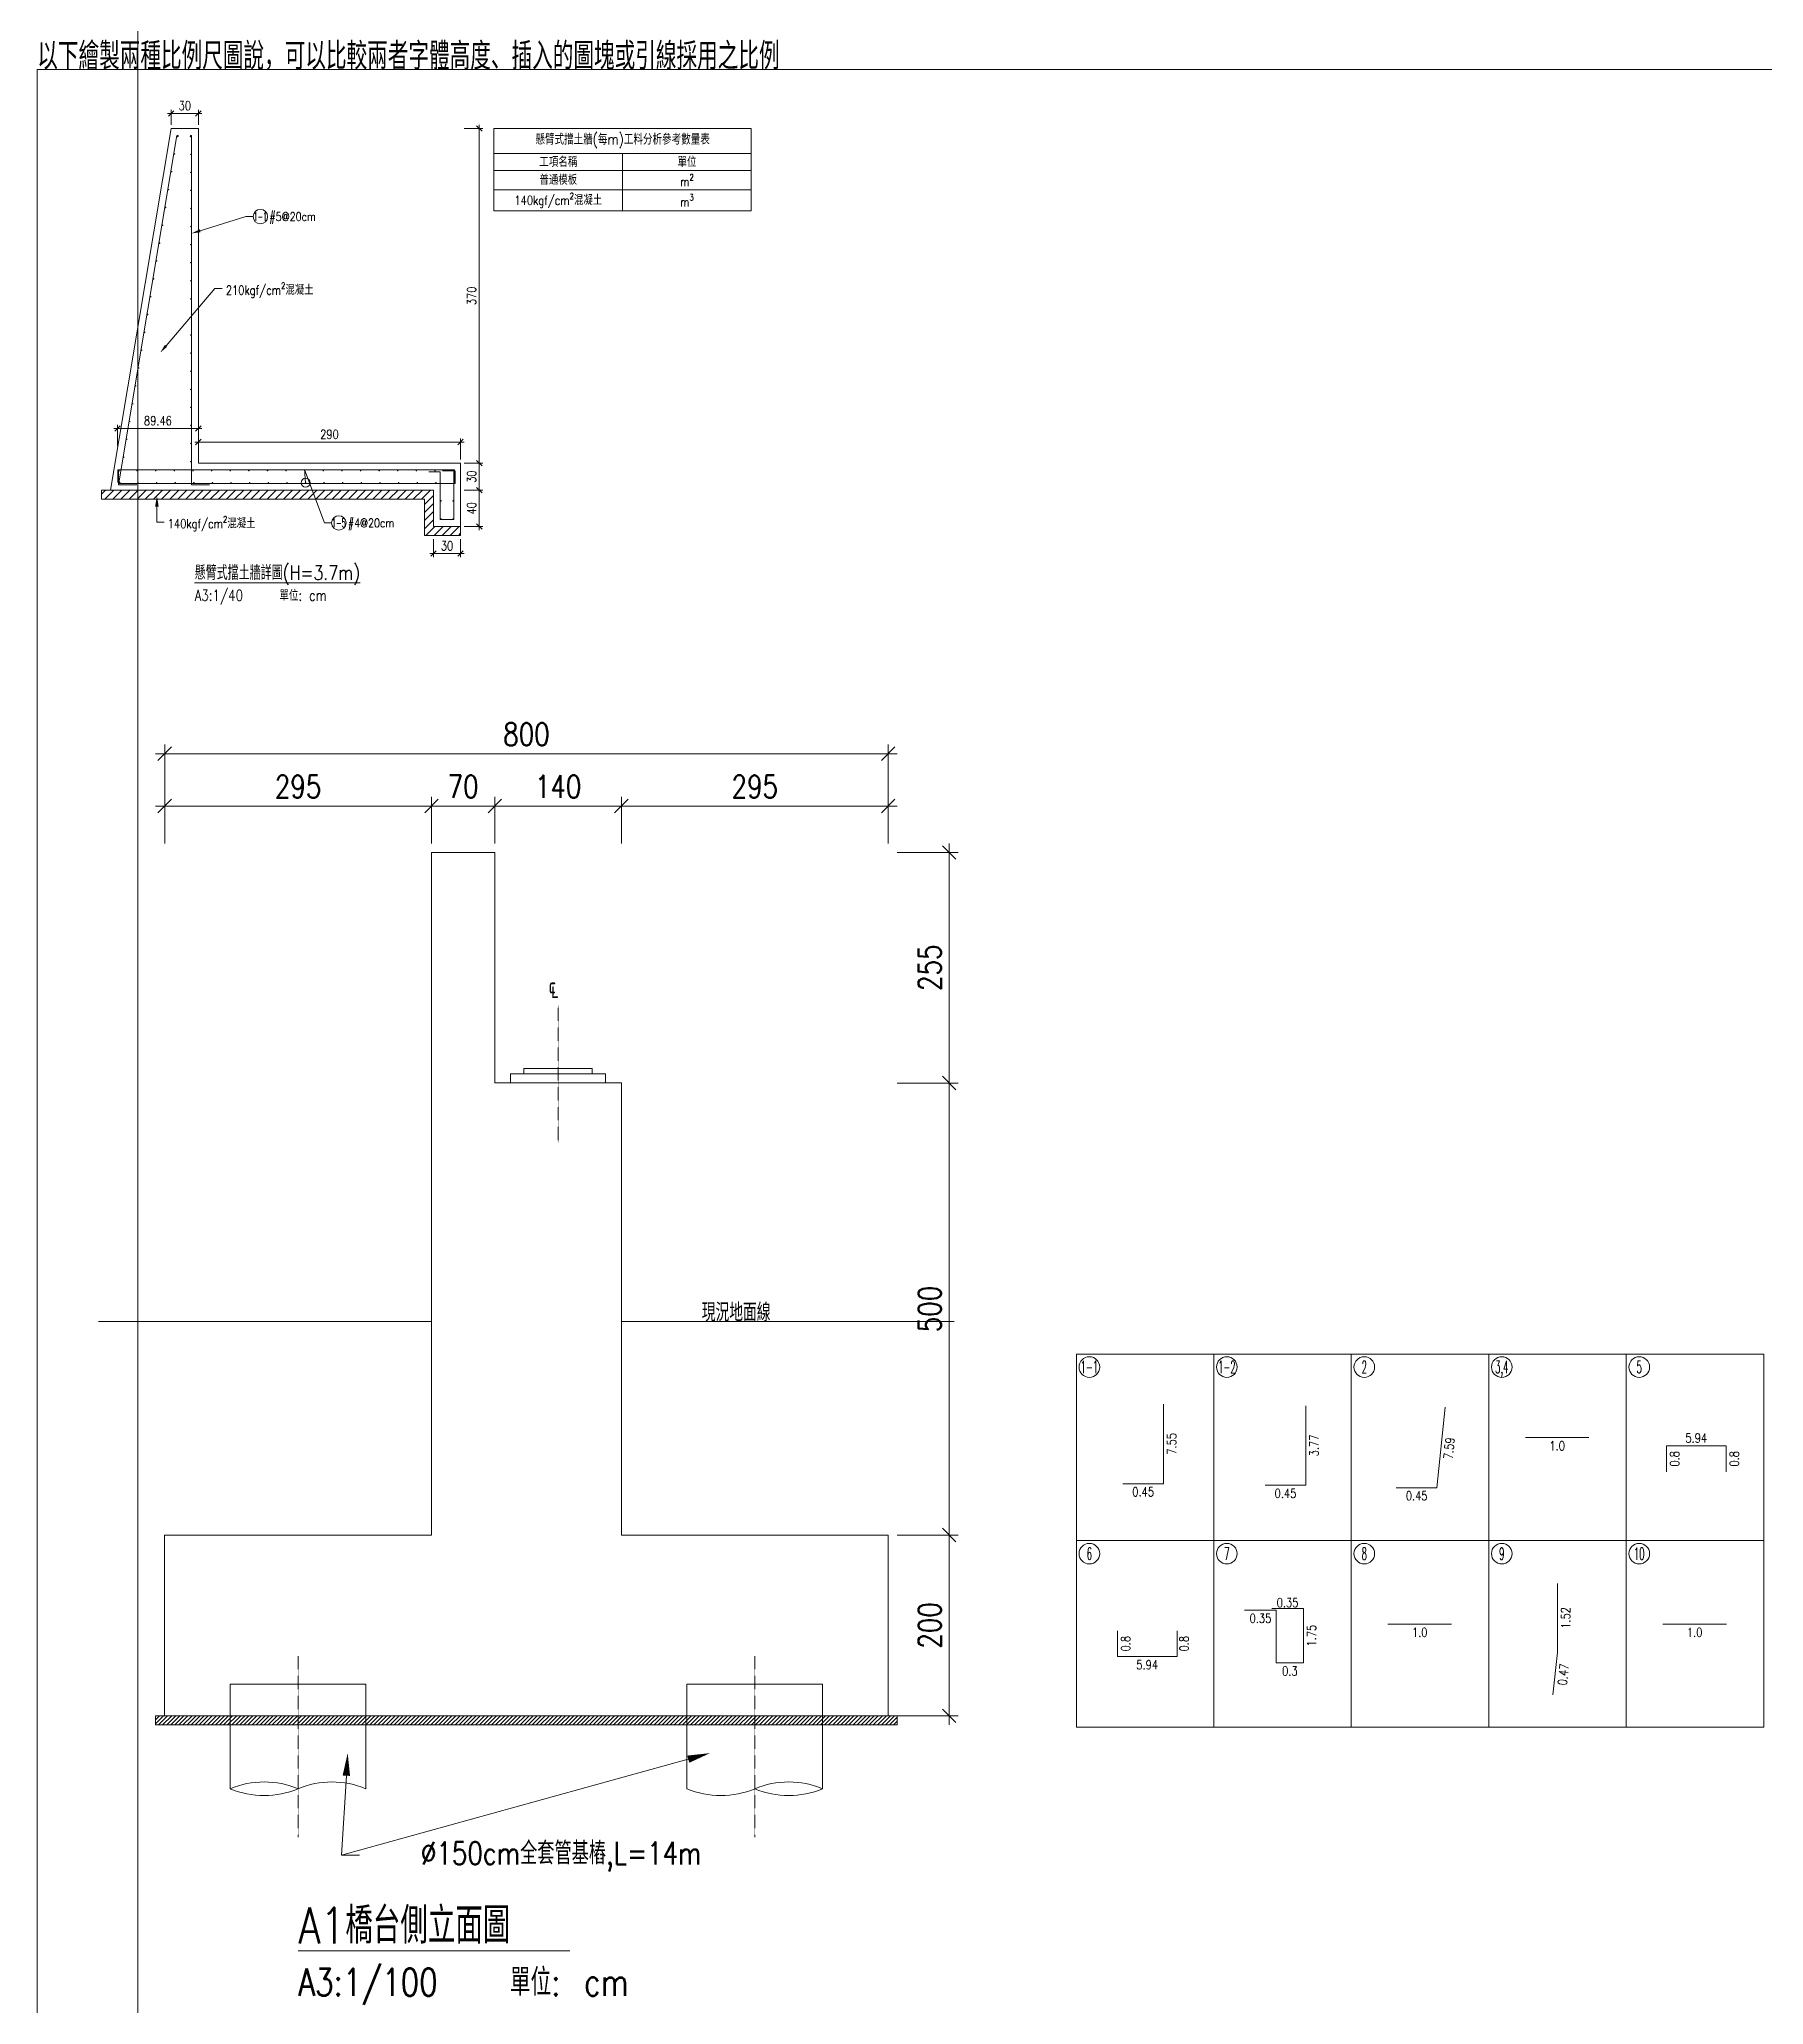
# Model space of a CAD drawing. Header units: metres. Extents: x 32532 to 44888, y 17979 to 24114.
# Drawn here: x 34701 to 36608, y 18607 to 20781 of the extents above; entities that cross this region are included whole.
import ezdxf
from ezdxf import colors
from ezdxf.entities.mleader import LeaderData, LeaderLine
from ezdxf.enums import TextEntityAlignment as Align
from ezdxf.math import Vec2, Vec3

# ---------------------------------------------------------------- set-up
doc = ezdxf.new("R2010")
doc.units = ezdxf.units.M
doc.linetypes.add('DASHED2', pattern=[0.375, 0.25, -0.125])
doc.layers.get('0').update_dxf_attribs({"linetype": 'CONTINUOUS', "lineweight": 0})
doc.layers.get('Defpoints').update_dxf_attribs({"linetype": 'CONTINUOUS', "lineweight": 0})
for name, color, linetype, lineweight in [('c3', 3, 'CONTINUOUS', 0), ('c4', 4, 'CONTINUOUS', 0), ('c6', 6, 'CONTINUOUS', 0), ('c7', 7, 'CONTINUOUS', 0), ('c8', 8, 'CONTINUOUS', 0), ('c9', 9, 'CONTINUOUS', 0), ('dim標註', 4, 'CONTINUOUS', 0), ('數量計算表', 7, 'CONTINUOUS', 0), ('文字註解', 3, 'CONTINUOUS', 0)]:
    doc.layers.add(name, color=color, linetype=linetype, lineweight=lineweight)
doc.layers.add('mview', color=5, linetype='CONTINUOUS', lineweight=0, plot=False)
doc.styles.add('Aeh', font='simplex.shx', dxfattribs={"width": 0.8, "bigfont": 'ae.shx'})
doc.dimstyles.new('joe_40', dxfattribs={"dimscale": 40, "dimtxt": 0.25, "dimasz": 0.15, "dimexe": 0.1, "dimexo": 0.1, "dimgap": 0.09, "dimtad": 1, "dimrnd": 0.01, "dimdsep": 46, "dimtxsty": 'Aeh', "dimblk": 'OBLIQUE', "dimcen": 0.5, "dimdle": 0.1, "dimclrd": 256, "dimclre": 256, "dimclrt": 6, "dimadec": 0, "dimazin": 0, "dimtfac": 1, "dimtix": 1, "dimtmove": 2, "dimatfit": 3, "dimfxl": 1, "dimtolj": 1, "dimlwd": -1, "dimlwe": -1, "dimarcsym": 0})
doc.dimstyles.new('joe_40(鋼筋樣式)', dxfattribs={"dimscale": 40, "dimtxt": 0.25, "dimasz": 0, "dimexe": 0, "dimexo": 0, "dimgap": 0.1, "dimtad": 2, "dimrnd": 0.01, "dimdsep": 46, "dimtxsty": 'Aeh', "dimblk": 'NONE', "dimcen": 0, "dimse1": 1, "dimse2": 1, "dimsd1": 1, "dimsd2": 1, "dimclrd": 256, "dimclre": 256, "dimclrt": 6, "dimadec": 0, "dimazin": 0, "dimtfac": 1, "dimtix": 1, "dimtmove": 2, "dimatfit": 3, "dimldrblk": 'NONE', "dimfxl": 1, "dimtolj": 1, "dimlwd": -1, "dimlwe": -1, "dimarcsym": 0})

msp = doc.modelspace()

# ---------------------------------------------------------------- texts
at = {"layer": '文字註解', "style": 'Aeh', "width": 0.8}
for s, height, p in [('以下繪製兩種比例尺圖說，可以比較兩者字體高度、插入的圖塊或引線採用之比例', 30, (34698.695, 20747.25)), ('現況地面線', 20, (35433.481, 19362.678))]:
    msp.add_text(s, height=height, dxfattribs=at).set_placement(p)
at = {"layer": '文字註解', "style": 'Aeh', "oblique": 1, "width": 0.8}
msp.add_text('℄', height=20, dxfattribs=at).set_placement((35263.919, 19722.364))

# ---------------------------------------------------------------- blocks, each defined once
blk = doc.blocks.new('_Oblique')
at = {"color": 0, "linetype": 'ByBlock', "lineweight": -2}
blk.add_line((-0.5, -0.5), (0.5, 0.5), dxfattribs=at)
blk = doc.blocks.new('*D7')
at = {"layer": 'Defpoints', "color": 0, "transparency": 16777216}
for p in [(34876.8, 20698.8), (34846.8, 20682), (34876.8, 20682)]:
    blk.add_point(p, dxfattribs=at)
at = {"layer": 'dim標註', "transparency": 16777216}
for p, q in [((34842.8, 20698.8), (34880.8, 20698.8)), ((34846.8, 20686), (34846.8, 20702.8)), ((34876.8, 20686), (34876.8, 20702.8))]:
    blk.add_line(p, q, dxfattribs=at)
at = {"layer": 'dim標註', "transparency": 16777216, "xscale": 6, "yscale": 6, "zscale": 6, "rotation": 180}
blk.add_blockref('_Oblique', (34846.8, 20698.8), dxfattribs=at)
at = {"layer": 'dim標註', "transparency": 16777216, "xscale": 6, "yscale": 6, "zscale": 6}
blk.add_blockref('_Oblique', (34876.8, 20698.8), dxfattribs=at)
at = {"layer": 'dim標註', "color": 6, "transparency": 16777216, "insert": (34861.8, 20707.4), "char_height": 10, "attachment_point": 5, "style": 'Aeh'}
blk.add_mtext('\\A1;30', dxfattribs=at)
blk = doc.blocks.new('*D8')
at = {"layer": 'Defpoints', "color": 0, "transparency": 16777216}
for p in [(35166.8, 20312), (35166.8, 20282), (35187.5, 20282)]:
    blk.add_point(p, dxfattribs=at)
at = {"layer": 'dim標註', "transparency": 16777216}
for p, q in [((35170.8, 20312), (35191.5, 20312)), ((35187.5, 20316), (35187.5, 20278)), ((35170.8, 20282), (35191.5, 20282))]:
    blk.add_line(p, q, dxfattribs=at)
at = {"layer": 'dim標註', "transparency": 16777216, "xscale": 6, "yscale": 6, "zscale": 6}
for p, rotation in [((35187.5, 20312), 90), ((35187.5, 20282), 270)]:
    blk.add_blockref('_Oblique', p, dxfattribs=dict(at, rotation=rotation))
at = {"layer": 'dim標註', "color": 6, "transparency": 16777216, "insert": (35178.9, 20297), "char_height": 10, "attachment_point": 5, "rotation": 90, "style": 'Aeh'}
blk.add_mtext('\\A1;30', dxfattribs=at)
blk = doc.blocks.new('*D9')
at = {"layer": 'Defpoints', "color": 0, "transparency": 16777216}
for p in [(35166.8, 20282), (35187.5, 20282), (35166.8, 20242)]:
    blk.add_point(p, dxfattribs=at)
at = {"layer": 'dim標註', "transparency": 16777216}
for p, q in [((35187.5, 20238), (35187.5, 20286)), ((35170.8, 20282), (35191.5, 20282)), ((35170.8, 20242), (35191.5, 20242))]:
    blk.add_line(p, q, dxfattribs=at)
at = {"layer": 'dim標註', "transparency": 16777216, "xscale": 6, "yscale": 6, "zscale": 6}
for p, rotation in [((35187.5, 20282), 90), ((35187.5, 20242), 270)]:
    blk.add_blockref('_Oblique', p, dxfattribs=dict(at, rotation=rotation))
at = {"layer": 'dim標註', "color": 6, "transparency": 16777216, "insert": (35178.9, 20262), "char_height": 10, "attachment_point": 5, "rotation": 90, "style": 'Aeh'}
blk.add_mtext('\\A1;40', dxfattribs=at)
blk = doc.blocks.new('*D10')
at = {"layer": 'Defpoints', "color": 0, "transparency": 16777216}
for p in [(35136.8, 20232), (35166.8, 20232), (35136.8, 20211.9)]:
    blk.add_point(p, dxfattribs=at)
at = {"layer": 'dim標註', "transparency": 16777216}
for p, q in [((35136.8, 20228), (35136.8, 20207.9)), ((35166.8, 20228), (35166.8, 20207.9)), ((35170.8, 20211.9), (35132.8, 20211.9))]:
    blk.add_line(p, q, dxfattribs=at)
at = {"layer": 'dim標註', "transparency": 16777216, "xscale": 6, "yscale": 6, "zscale": 6, "rotation": 180}
blk.add_blockref('_Oblique', (35136.8, 20211.9), dxfattribs=at)
at = {"layer": 'dim標註', "transparency": 16777216, "xscale": 6, "yscale": 6, "zscale": 6}
blk.add_blockref('_Oblique', (35166.8, 20211.9), dxfattribs=at)
at = {"layer": 'dim標註', "color": 6, "transparency": 16777216, "insert": (35151.8, 20220.5), "char_height": 10, "attachment_point": 5, "style": 'Aeh'}
blk.add_mtext('\\A1;30', dxfattribs=at)
blk = doc.blocks.new('*D11')
at = {"layer": 'Defpoints', "color": 0, "transparency": 16777216}
for p in [(35166.8, 20335.3), (34876.8, 20312), (35166.8, 20312)]:
    blk.add_point(p, dxfattribs=at)
at = {"layer": 'dim標註', "transparency": 16777216}
for p, q in [((34872.8, 20335.3), (35170.8, 20335.3)), ((34876.8, 20316), (34876.8, 20339.3)), ((35166.8, 20316), (35166.8, 20339.3))]:
    blk.add_line(p, q, dxfattribs=at)
at = {"layer": 'dim標註', "transparency": 16777216, "xscale": 6, "yscale": 6, "zscale": 6, "rotation": 180}
blk.add_blockref('_Oblique', (34876.8, 20335.3), dxfattribs=at)
at = {"layer": 'dim標註', "transparency": 16777216, "xscale": 6, "yscale": 6, "zscale": 6}
blk.add_blockref('_Oblique', (35166.8, 20335.3), dxfattribs=at)
at = {"layer": 'dim標註', "color": 6, "transparency": 16777216, "insert": (35021.8, 20343.9), "char_height": 10, "attachment_point": 5, "style": 'Aeh'}
blk.add_mtext('\\A1;290', dxfattribs=at)
blk = doc.blocks.new('*D12')
at = {"layer": 'Defpoints', "color": 0, "transparency": 16777216}
for p in [(34787.4, 20350.3), (34787.4, 20326.9), (34876.8, 20312)]:
    blk.add_point(p, dxfattribs=at)
at = {"layer": 'dim標註', "transparency": 16777216}
for p, q in [((34880.8, 20350.3), (34783.4, 20350.3)), ((34787.4, 20330.9), (34787.4, 20354.3)), ((34876.8, 20316), (34876.8, 20354.3))]:
    blk.add_line(p, q, dxfattribs=at)
at = {"layer": 'dim標註', "transparency": 16777216, "xscale": 6, "yscale": 6, "zscale": 6, "rotation": 180}
blk.add_blockref('_Oblique', (34787.4, 20350.3), dxfattribs=at)
at = {"layer": 'dim標註', "transparency": 16777216, "xscale": 6, "yscale": 6, "zscale": 6}
blk.add_blockref('_Oblique', (34876.8, 20350.3), dxfattribs=at)
at = {"layer": 'dim標註', "color": 6, "transparency": 16777216, "insert": (34832.1, 20358.9), "char_height": 10, "attachment_point": 5, "style": 'Aeh'}
blk.add_mtext('\\A1;89.46', dxfattribs=at)
blk = doc.blocks.new('*D13')
at = {"layer": 'Defpoints', "color": 0, "transparency": 16777216}
for p in [(35166.8, 20682), (35187.5, 20682), (35166.8, 20312)]:
    blk.add_point(p, dxfattribs=at)
at = {"layer": 'dim標註', "transparency": 16777216}
for p, q in [((35170.8, 20682), (35191.5, 20682)), ((35187.5, 20308), (35187.5, 20686)), ((35170.8, 20312), (35191.5, 20312))]:
    blk.add_line(p, q, dxfattribs=at)
at = {"layer": 'dim標註', "transparency": 16777216, "xscale": 6, "yscale": 6, "zscale": 6}
for p, rotation in [((35187.5, 20682), 90), ((35187.5, 20312), 270)]:
    blk.add_blockref('_Oblique', p, dxfattribs=dict(at, rotation=rotation))
at = {"layer": 'dim標註', "color": 6, "transparency": 16777216, "insert": (35178.9, 20497), "char_height": 10, "attachment_point": 5, "rotation": 90, "style": 'Aeh'}
blk.add_mtext('\\A1;370', dxfattribs=at)
blk = doc.blocks.new('帶圓內容')
at = {"layer": 'dim標註', "transparency": 16777216}
blk.add_circle((0.2, 0), 0.2, dxfattribs=at)
at = {"layer": 'dim標註', "transparency": 16777216, "style": 'Aeh', "width": 0.5}
blk.add_attdef('編號', text='', height=0.24, dxfattribs=at).set_placement((0.2, 0), align=Align.MIDDLE_CENTER)
at = {"layer": 'dim標註', "transparency": 16777216, "style": 'Aeh', "width": 0.8}
blk.add_attdef('內容', text='', height=0.24, dxfattribs=at).set_placement((0.45, 0), align=Align.MIDDLE_LEFT)
blk = doc.blocks.new('_Origin')
at = {"color": 0, "linetype": 'ByBlock', "lineweight": -2}
blk.add_line((0, 0), (-1, 0), dxfattribs=at)
blk.add_circle((0, 0), 0.5, dxfattribs=at)
blk = doc.blocks.new('圖說名稱')
at = {"layer": 'dim標註', "style": 'Aeh', "width": 0.8}
blk.add_text('單位:', height=0.3, dxfattribs=at).set_placement((2.348, -0.618), align=Align.TOP_LEFT)
blk.add_attdef('圖說名稱', text='', height=0.4, dxfattribs=at).set_placement((0.007, -0.461), align=Align.BOTTOM_LEFT)
for tag, p in [('比例尺', (0.007, -0.618)), ('單位', (3.166, -0.618))]:
    blk.add_attdef(tag, text='', height=0.3, dxfattribs=at).set_placement(p, align=Align.TOP_LEFT)
blk = doc.blocks.new('*T20')
at = {"layer": 'Defpoints', "color": 8, "linetype": 'ByBlock', "lineweight": 0, "transparency": 16777216}
for p, q in [((0, 0), (284.6, 0)), ((0, 0), (0, -27.4)), ((284.6, 0), (284.6, -27.4))]:
    blk.add_line(p, q, dxfattribs=at)
at = {"layer": 'dim標註', "color": 0, "linetype": 'ByBlock', "lineweight": -2, "transparency": 16777216}
for p, q in [((0, -27.4), (284.6, -27.4)), ((0, -27.4), (0, -46.4)), ((142.3, -27.4), (142.3, -46.4)), ((284.6, -27.4), (284.6, -46.4)), ((0, -46.4), (284.6, -46.4)), ((0, -46.4), (0, -91)), ((142.3, -46.4), (142.3, -91)), ((284.6, -46.4), (284.6, -91)), ((0, -67.7), (284.6, -67.7)), ((0, -91), (284.6, -91))]:
    blk.add_line(p, q, dxfattribs=at)
at = {"layer": 'dim標註', "transparency": 16777216, "attachment_point": 5, "style": 'Aeh'}
for s, insert, char_height, width in [('懸臂式擋土牆(每m)工料分析參考數量表', (142.3, -13.7), 12, 281.615), ('工項名稱', (71.2, -36.9), 11, 139.308), ('單位', (213.5, -36.9), 11, 139.308), ('普通模板', (71.2, -57), 10, 139.308), ('\\A1;m{\\H0.7x;\\S2^ ;}', (213.5, -57), 10, 139.308), ('\\A1;140kgf/cm{\\H0.7x;\\S2^ ;}混凝土', (71.2, -79.3), 10, 139.308), ('\\A1;m{\\H0.7x;\\S3^ ;}', (213.5, -79.3), 10, 139.308)]:
    blk.add_mtext(s, dxfattribs=dict(at, insert=insert, char_height=char_height, width=width))
blk = doc.blocks.new('*D21')
at = {"layer": 'Defpoints', "color": 0, "transparency": 16777216}
for p in [(35204.6, 19932.7), (35134.6, 19881.3), (35204.6, 19881.3)]:
    blk.add_point(p, dxfattribs=at)
at = {"layer": 'dim標註', "transparency": 16777216}
for p, q in [((35134.6, 19891.3), (35134.6, 19942.7)), ((35204.6, 19891.3), (35204.6, 19942.7)), ((35124.6, 19932.7), (35214.6, 19932.7))]:
    blk.add_line(p, q, dxfattribs=at)
at = {"layer": 'dim標註', "transparency": 16777216, "xscale": 15, "yscale": 15, "zscale": 15, "rotation": 180}
blk.add_blockref('_Oblique', (35134.6, 19932.7), dxfattribs=at)
at = {"layer": 'dim標註', "transparency": 16777216, "xscale": 15, "yscale": 15, "zscale": 15}
blk.add_blockref('_Oblique', (35204.6, 19932.7), dxfattribs=at)
at = {"layer": 'dim標註', "color": 6, "transparency": 16777216, "insert": (35169.6, 19954.2), "char_height": 25, "attachment_point": 5, "style": 'Aeh'}
blk.add_mtext('\\A1;70', dxfattribs=at)
blk = doc.blocks.new('*D22')
at = {"layer": 'Defpoints', "color": 0, "transparency": 16777216}
for p in [(35344.6, 19932.7), (35204.6, 19881.3), (35344.6, 19881.3)]:
    blk.add_point(p, dxfattribs=at)
at = {"layer": 'dim標註', "transparency": 16777216}
for p, q in [((35204.6, 19891.3), (35204.6, 19942.7)), ((35344.6, 19891.3), (35344.6, 19942.7)), ((35194.6, 19932.7), (35354.6, 19932.7))]:
    blk.add_line(p, q, dxfattribs=at)
at = {"layer": 'dim標註', "transparency": 16777216, "xscale": 15, "yscale": 15, "zscale": 15, "rotation": 180}
blk.add_blockref('_Oblique', (35204.6, 19932.7), dxfattribs=at)
at = {"layer": 'dim標註', "transparency": 16777216, "xscale": 15, "yscale": 15, "zscale": 15}
blk.add_blockref('_Oblique', (35344.6, 19932.7), dxfattribs=at)
at = {"layer": 'dim標註', "color": 6, "transparency": 16777216, "insert": (35274.6, 19954.2), "char_height": 25, "attachment_point": 5, "style": 'Aeh'}
blk.add_mtext('\\A1;140', dxfattribs=at)
blk = doc.blocks.new('*D23')
at = {"layer": 'Defpoints', "color": 0, "transparency": 16777216}
for p in [(35639.6, 19932.7), (35344.6, 19881.3), (35639.6, 19881.3)]:
    blk.add_point(p, dxfattribs=at)
at = {"layer": 'dim標註', "transparency": 16777216}
for p, q in [((35344.6, 19891.3), (35344.6, 19942.7)), ((35639.6, 19891.3), (35639.6, 19942.7)), ((35334.6, 19932.7), (35649.6, 19932.7))]:
    blk.add_line(p, q, dxfattribs=at)
at = {"layer": 'dim標註', "transparency": 16777216, "xscale": 15, "yscale": 15, "zscale": 15, "rotation": 180}
blk.add_blockref('_Oblique', (35344.6, 19932.7), dxfattribs=at)
at = {"layer": 'dim標註', "transparency": 16777216, "xscale": 15, "yscale": 15, "zscale": 15}
blk.add_blockref('_Oblique', (35639.6, 19932.7), dxfattribs=at)
at = {"layer": 'dim標註', "color": 6, "transparency": 16777216, "insert": (35492.1, 19954.2), "char_height": 25, "attachment_point": 5, "style": 'Aeh'}
blk.add_mtext('\\A1;295', dxfattribs=at)
blk = doc.blocks.new('*D24')
at = {"layer": 'Defpoints', "color": 0, "transparency": 16777216}
for p in [(35134.6, 19932.7), (34839.6, 19881.3), (35134.6, 19881.3)]:
    blk.add_point(p, dxfattribs=at)
at = {"layer": 'dim標註', "transparency": 16777216}
for p, q in [((34839.6, 19891.3), (34839.6, 19942.7)), ((35134.6, 19891.3), (35134.6, 19942.7)), ((34829.6, 19932.7), (35144.6, 19932.7))]:
    blk.add_line(p, q, dxfattribs=at)
at = {"layer": 'dim標註', "transparency": 16777216, "xscale": 15, "yscale": 15, "zscale": 15, "rotation": 180}
blk.add_blockref('_Oblique', (34839.6, 19932.7), dxfattribs=at)
at = {"layer": 'dim標註', "transparency": 16777216, "xscale": 15, "yscale": 15, "zscale": 15}
blk.add_blockref('_Oblique', (35134.6, 19932.7), dxfattribs=at)
at = {"layer": 'dim標註', "color": 6, "transparency": 16777216, "insert": (34987.1, 19954.2), "char_height": 25, "attachment_point": 5, "style": 'Aeh'}
blk.add_mtext('\\A1;295', dxfattribs=at)
blk = doc.blocks.new('*D25')
at = {"layer": 'Defpoints', "color": 0, "transparency": 16777216}
for p in [(35639.6, 19990.6), (34839.6, 19881.3), (35639.6, 19881.3)]:
    blk.add_point(p, dxfattribs=at)
at = {"layer": 'dim標註', "transparency": 16777216}
for p, q in [((34839.6, 19891.3), (34839.6, 20000.6)), ((35639.6, 19891.3), (35639.6, 20000.6)), ((34829.6, 19990.6), (35649.6, 19990.6))]:
    blk.add_line(p, q, dxfattribs=at)
at = {"layer": 'dim標註', "transparency": 16777216, "xscale": 15, "yscale": 15, "zscale": 15, "rotation": 180}
blk.add_blockref('_Oblique', (34839.6, 19990.6), dxfattribs=at)
at = {"layer": 'dim標註', "transparency": 16777216, "xscale": 15, "yscale": 15, "zscale": 15}
blk.add_blockref('_Oblique', (35639.6, 19990.6), dxfattribs=at)
at = {"layer": 'dim標註', "color": 6, "transparency": 16777216, "insert": (35239.6, 20012.1), "char_height": 25, "attachment_point": 5, "style": 'Aeh'}
blk.add_mtext('\\A1;800', dxfattribs=at)
blk = doc.blocks.new('*D26')
at = {"layer": 'Defpoints', "color": 0, "transparency": 16777216}
for p in [(35639.6, 19881.3), (35707, 19881.3), (35639.6, 19626.3)]:
    blk.add_point(p, dxfattribs=at)
at = {"layer": 'dim標註', "transparency": 16777216}
for p, q in [((35649.6, 19881.3), (35717, 19881.3)), ((35707, 19616.3), (35707, 19891.3)), ((35649.6, 19626.3), (35717, 19626.3))]:
    blk.add_line(p, q, dxfattribs=at)
at = {"layer": 'dim標註', "transparency": 16777216, "xscale": 15, "yscale": 15, "zscale": 15}
for p, rotation in [((35707, 19881.3), 90), ((35707, 19626.3), 270)]:
    blk.add_blockref('_Oblique', p, dxfattribs=dict(at, rotation=rotation))
at = {"layer": 'dim標註', "color": 6, "transparency": 16777216, "insert": (35685.5, 19753.8), "char_height": 25, "attachment_point": 5, "rotation": 90, "style": 'Aeh'}
blk.add_mtext('\\A1;255', dxfattribs=at)
blk = doc.blocks.new('*D27')
at = {"layer": 'Defpoints', "color": 0, "transparency": 16777216}
for p in [(35639.6, 19626.3), (35707, 19626.3), (35639.6, 19126.3)]:
    blk.add_point(p, dxfattribs=at)
at = {"layer": 'dim標註', "transparency": 16777216}
for p, q in [((35707, 19116.3), (35707, 19636.3)), ((35649.6, 19626.3), (35717, 19626.3)), ((35649.6, 19126.3), (35717, 19126.3))]:
    blk.add_line(p, q, dxfattribs=at)
at = {"layer": 'dim標註', "transparency": 16777216, "xscale": 15, "yscale": 15, "zscale": 15}
for p, rotation in [((35707, 19626.3), 90), ((35707, 19126.3), 270)]:
    blk.add_blockref('_Oblique', p, dxfattribs=dict(at, rotation=rotation))
at = {"layer": 'dim標註', "color": 6, "transparency": 16777216, "insert": (35685.5, 19376.3), "char_height": 25, "attachment_point": 5, "rotation": 90, "style": 'Aeh'}
blk.add_mtext('\\A1;500', dxfattribs=at)
blk = doc.blocks.new('*D28')
at = {"layer": 'Defpoints', "color": 0, "transparency": 16777216}
for p in [(35639.6, 19126.3), (35707, 19126.3), (35639.6, 18926.3)]:
    blk.add_point(p, dxfattribs=at)
at = {"layer": 'dim標註', "transparency": 16777216}
for p, q in [((35707, 18916.3), (35707, 19136.3)), ((35649.6, 19126.3), (35717, 19126.3)), ((35649.6, 18926.3), (35717, 18926.3))]:
    blk.add_line(p, q, dxfattribs=at)
at = {"layer": 'dim標註', "transparency": 16777216, "xscale": 15, "yscale": 15, "zscale": 15}
for p, rotation in [((35707, 19126.3), 90), ((35707, 18926.3), 270)]:
    blk.add_blockref('_Oblique', p, dxfattribs=dict(at, rotation=rotation))
at = {"layer": 'dim標註', "color": 6, "transparency": 16777216, "insert": (35685.5, 19026.3), "char_height": 25, "attachment_point": 5, "rotation": 90, "style": 'Aeh'}
blk.add_mtext('\\A1;200', dxfattribs=at)
blk = doc.blocks.new('帶圓編號')
at = {"layer": 'dim標註', "transparency": 16777216}
blk.add_circle((0.2, 0), 0.2, dxfattribs=at)
at = {"layer": 'dim標註', "transparency": 16777216, "style": 'Aeh', "width": 0.5}
blk.add_attdef('編號', text='', height=0.24, dxfattribs=at).set_placement((0.2, 0), align=Align.MIDDLE_CENTER)
blk = doc.blocks.new('*T43')
at = {"layer": 'Defpoints', "color": 8, "linetype": 'ByBlock', "lineweight": 0, "transparency": 16777216}
for p, q in [((152, 0), (152, -412.7)), ((304, 0), (304, -412.7)), ((456, 0), (456, -412.7)), ((608, 0), (608, -412.7)), ((0, -206.4), (760, -206.4))]:
    blk.add_line(p, q, dxfattribs=at)
at = {"layer": '數量計算表', "color": 0, "linetype": 'ByBlock', "lineweight": -2, "transparency": 16777216}
for p, q in [((0, 0), (760, 0)), ((0, 0), (0, -412.7)), ((760, 0), (760, -412.7)), ((0, -412.7), (760, -412.7))]:
    blk.add_line(p, q, dxfattribs=at)
at = {"layer": '數量計算表', "transparency": 16777216, "xscale": 57, "yscale": 57, "zscale": 57}
for p, values in [((3, -14.4), {'編號': '1-1'}), ((155, -14.4), {'編號': '1-2'}), ((307, -14.4), {'編號': '2'}), ((459, -14.4), {'編號': '3,4'}), ((611, -14.4), {'編號': '5'}), ((3, -220.8), {'編號': '6'}), ((155, -220.8), {'編號': '7'}), ((307, -220.8), {'編號': '8'}), ((459, -220.8), {'編號': '9'}), ((611, -220.8), {'編號': '10'})]:
    blk.add_blockref('帶圓編號', p, dxfattribs=at).add_auto_attribs(values)
blk = doc.blocks.new('*D44')
at = {"layer": 'Defpoints', "color": 0, "transparency": 16777216}
for p in [(35959, 19020.4), (35959, 18991.8), (35959, 18991.8)]:
    blk.add_point(p, dxfattribs=at)
at = {"layer": 'dim標註', "color": 6, "transparency": 16777216, "insert": (35966.8, 19006.1), "char_height": 10, "attachment_point": 5, "rotation": 90, "style": 'Aeh'}
blk.add_mtext('\\A1;0.8', dxfattribs=at)
blk = doc.blocks.new('_None')
blk = doc.blocks.new('*D45')
at = {"layer": 'Defpoints', "color": 0, "transparency": 16777216}
for p in [(35893.1, 18991.8), (35893.1, 18991.8), (35959, 18991.8)]:
    blk.add_point(p, dxfattribs=at)
at = {"layer": 'dim標註', "color": 6, "transparency": 16777216, "insert": (35926, 18982.8), "char_height": 10, "attachment_point": 5, "style": 'Aeh'}
blk.add_mtext('\\A1;5.94', dxfattribs=at)
blk = doc.blocks.new('*D46')
at = {"layer": 'Defpoints', "color": 0, "transparency": 16777216}
for p in [(35893.1, 19020.4), (35893.1, 18991.8), (35893.1, 18991.8)]:
    blk.add_point(p, dxfattribs=at)
at = {"layer": 'dim標註', "color": 6, "transparency": 16777216, "insert": (35902.1, 19006.1), "char_height": 10, "attachment_point": 5, "rotation": 90, "style": 'Aeh'}
blk.add_mtext('\\A1;0.8', dxfattribs=at)
blk = doc.blocks.new('*D47')
at = {"layer": 'Defpoints', "color": 0, "transparency": 16777216}
for p in [(36566.1, 19224.9), (36566.1, 19196.3), (36566.1, 19196.3)]:
    blk.add_point(p, dxfattribs=at)
at = {"layer": 'dim標註', "color": 6, "transparency": 16777216, "insert": (36575.1, 19210.6), "char_height": 10, "attachment_point": 5, "rotation": 90, "style": 'Aeh'}
blk.add_mtext('\\A1;0.8', dxfattribs=at)
blk = doc.blocks.new('*D48')
at = {"layer": 'Defpoints', "color": 0, "transparency": 16777216}
for p in [(36500.2, 19224.9), (36500.2, 19224.9), (36566.1, 19224.9)]:
    blk.add_point(p, dxfattribs=at)
at = {"layer": 'dim標註', "color": 6, "transparency": 16777216, "insert": (36533.1, 19233.7), "char_height": 10, "attachment_point": 5, "style": 'Aeh'}
blk.add_mtext('\\A1;5.94', dxfattribs=at)
blk = doc.blocks.new('*D49')
at = {"layer": 'Defpoints', "color": 0, "transparency": 16777216}
for p in [(36500.2, 19224.9), (36500.2, 19196.3), (36500.2, 19196.3)]:
    blk.add_point(p, dxfattribs=at)
at = {"layer": 'dim標註', "color": 6, "transparency": 16777216, "insert": (36509.2, 19210.6), "char_height": 10, "attachment_point": 5, "rotation": 90, "style": 'Aeh'}
blk.add_mtext('\\A1;0.8', dxfattribs=at)
blk = doc.blocks.new('*D50')
at = {"layer": 'Defpoints', "color": 0, "transparency": 16777216}
for p in [(36379.6, 19072.7), (36379.6, 18996.5), (36379.6, 18996.5)]:
    blk.add_point(p, dxfattribs=at)
at = {"layer": 'dim標註', "color": 6, "transparency": 16777216, "insert": (36388.6, 19034.6), "char_height": 10, "attachment_point": 5, "rotation": 90, "style": 'Aeh'}
blk.add_mtext('\\A1;1.52', dxfattribs=at)
blk = doc.blocks.new('*D51')
at = {"layer": 'Defpoints', "color": 0, "transparency": 16777216}
for p in [(36379.6, 18996.5), (36379.6, 18996.5), (36374.7, 18949.7)]:
    blk.add_point(p, dxfattribs=at)
at = {"layer": 'dim標註', "color": 6, "transparency": 16777216, "insert": (36386.1, 18972.1), "char_height": 10, "attachment_point": 5, "rotation": 84.0181, "style": 'Aeh'}
blk.add_mtext('\\A1;0.47', dxfattribs=at)
blk = doc.blocks.new('*D56')
at = {"layer": 'Defpoints', "color": 0, "transparency": 16777216}
for p in [(36344.2, 19234), (36414.5, 19234), (36414.5, 19234)]:
    blk.add_point(p, dxfattribs=at)
at = {"layer": 'dim標註', "color": 6, "transparency": 16777216, "insert": (36379.3, 19225), "char_height": 10, "attachment_point": 5, "style": 'Aeh'}
blk.add_mtext('\\A1;1.0', dxfattribs=at)
blk = doc.blocks.new('*D52')
at = {"layer": 'Defpoints', "color": 0, "transparency": 16777216}
for p in [(36192.2, 19027.7), (36262.5, 19027.7), (36262.5, 19027.7)]:
    blk.add_point(p, dxfattribs=at)
at = {"layer": 'dim標註', "color": 6, "transparency": 16777216, "insert": (36227.3, 19018.7), "char_height": 10, "attachment_point": 5, "style": 'Aeh'}
blk.add_mtext('\\A1;1.0', dxfattribs=at)
blk = doc.blocks.new('*D53')
at = {"layer": 'Defpoints', "color": 0, "transparency": 16777216}
for p in [(36496.2, 19027.7), (36566.5, 19027.7), (36566.5, 19027.7)]:
    blk.add_point(p, dxfattribs=at)
at = {"layer": 'dim標註', "color": 6, "transparency": 16777216, "insert": (36531.3, 19018.7), "char_height": 10, "attachment_point": 5, "style": 'Aeh'}
blk.add_mtext('\\A1;1.0', dxfattribs=at)
blk = doc.blocks.new('*D57')
at = {"layer": 'Defpoints', "color": 0, "transparency": 16777216}
for p in [(35944, 19271.1), (35944, 19183.1), (35944, 19183.1)]:
    blk.add_point(p, dxfattribs=at)
at = {"layer": 'c3', "color": 6, "transparency": 16777216, "insert": (35953, 19227.1), "char_height": 10, "attachment_point": 5, "rotation": 90, "style": 'Aeh'}
blk.add_mtext('\\A1;7.55', dxfattribs=at)
blk = doc.blocks.new('*D58')
at = {"layer": 'Defpoints', "color": 0, "transparency": 16777216}
for p in [(35899, 19183.1), (35899, 19183.1), (35944, 19183.1)]:
    blk.add_point(p, dxfattribs=at)
at = {"layer": 'c3', "color": 6, "transparency": 16777216, "insert": (35921.5, 19174.1), "char_height": 10, "attachment_point": 5, "style": 'Aeh'}
blk.add_mtext('\\A1;0.45', dxfattribs=at)
blk = doc.blocks.new('*D59')
at = {"layer": 'Defpoints', "color": 0, "transparency": 16777216}
for p in [(36101.4, 19269.4), (36101.4, 19181.4), (36101.4, 19181.4)]:
    blk.add_point(p, dxfattribs=at)
at = {"layer": 'c3', "color": 6, "transparency": 16777216, "insert": (36110.4, 19225.4), "char_height": 10, "attachment_point": 5, "rotation": 90, "style": 'Aeh'}
blk.add_mtext('\\A1;3.77', dxfattribs=at)
blk = doc.blocks.new('*D60')
at = {"layer": 'Defpoints', "color": 0, "transparency": 16777216}
for p in [(36056.4, 19181.4), (36056.4, 19181.4), (36101.4, 19181.4)]:
    blk.add_point(p, dxfattribs=at)
at = {"layer": 'c3', "color": 6, "transparency": 16777216, "insert": (36078.9, 19172.4), "char_height": 10, "attachment_point": 5, "style": 'Aeh'}
blk.add_mtext('\\A1;0.45', dxfattribs=at)
blk = doc.blocks.new('*D61')
at = {"layer": 'Defpoints', "color": 0, "transparency": 16777216}
for p in [(36201.4, 19178.7), (36201.4, 19178.7), (36246.4, 19178.7)]:
    blk.add_point(p, dxfattribs=at)
at = {"layer": 'c3', "color": 6, "transparency": 16777216, "insert": (36223.9, 19169.7), "char_height": 10, "attachment_point": 5, "style": 'Aeh'}
blk.add_mtext('\\A1;0.45', dxfattribs=at)
blk = doc.blocks.new('*D62')
at = {"layer": 'Defpoints', "color": 0, "transparency": 16777216}
for p in [(36255.3, 19267.7), (36255.3, 19267.7), (36246.4, 19178.7)]:
    blk.add_point(p, dxfattribs=at)
at = {"layer": 'c3', "color": 6, "transparency": 16777216, "insert": (36259.8, 19222.3), "char_height": 10, "attachment_point": 5, "rotation": 84.2894, "style": 'Aeh'}
blk.add_mtext('\\A1;7.59', dxfattribs=at)
blk = doc.blocks.new('*D63')
at = {"layer": 'Defpoints', "color": 0, "transparency": 16777216}
for p in [(36033.7, 19043.1), (36068.7, 19043.1), (36068.7, 19043.1)]:
    blk.add_point(p, dxfattribs=at)
at = {"layer": 'c3', "color": 6, "transparency": 16777216, "insert": (36051.2, 19034.1), "char_height": 10, "attachment_point": 5, "style": 'Aeh'}
blk.add_mtext('\\A1;0.35', dxfattribs=at)
blk = doc.blocks.new('*D64')
at = {"layer": 'Defpoints', "color": 0, "transparency": 16777216}
for p in [(36068.7, 18985), (36098.7, 18985), (36098.7, 18985)]:
    blk.add_point(p, dxfattribs=at)
at = {"layer": 'c3', "color": 6, "transparency": 16777216, "insert": (36083.7, 18976), "char_height": 10, "attachment_point": 5, "style": 'Aeh'}
blk.add_mtext('\\A1;0.3', dxfattribs=at)
blk = doc.blocks.new('*D54')
at = {"layer": 'Defpoints', "color": 0, "transparency": 16777216}
for p in [(36063.7, 19045.1), (36098.7, 19045.1), (36098.7, 19045.1)]:
    blk.add_point(p, dxfattribs=at)
at = {"layer": 'c3', "color": 6, "transparency": 16777216, "insert": (36081.2, 19051.6), "char_height": 10, "attachment_point": 5, "style": 'Aeh'}
blk.add_mtext('\\A1;0.35', dxfattribs=at)
blk = doc.blocks.new('*D55')
at = {"layer": 'Defpoints', "color": 0, "transparency": 16777216}
for p in [(36098.7, 19045.1), (36098.7, 18985), (36098.7, 18985)]:
    blk.add_point(p, dxfattribs=at)
at = {"layer": 'c3', "color": 6, "transparency": 16777216, "insert": (36107.7, 19015), "char_height": 10, "attachment_point": 5, "rotation": 90, "style": 'Aeh'}
blk.add_mtext('\\A1;1.75', dxfattribs=at)

# ---------------------------------------------------------------- dimensions: what is measured, and where the dimension line sits
at = {"layer": 'c3'}
for base, p1, p2, text, picture, middle in [((35943.95, 19183.053), (35943.95, 19271.067), (35943.95, 19183.053), '7.55', '*D57', (35952.95, 19227.06)), ((36101.395, 19181.357), (36101.395, 19269.371), (36101.395, 19181.357), '3.77', '*D59', (36110.395, 19225.364))]:
    dim = msp.add_linear_dim(base=base, p1=p1, p2=p2, angle=90, text=text, dimstyle='joe_40(鋼筋樣式)', dxfattribs=at)
    dim.commit()
    dim.dimension.update_dxf_attribs({"geometry": picture, "text_midpoint": middle})
for p1, p2, text, picture, middle in [((36246.366, 19178.706), (36255.262, 19267.662), '7.59', '*D62', (36259.769, 19222.288)), ((36246.366, 19178.706), (36201.366, 19178.706), '0.45', '*D61', (36223.866, 19169.706)), ((36098.668, 19045.061), (36098.668, 18984.953), '1.75', '*D55', (36107.668, 19015.007)), ((36033.668, 19043.061), (36068.668, 19043.061), '0.35', '*D63', (36051.168, 19034.061)), ((36068.668, 18984.953), (36098.668, 18984.953), '0.3', '*D64', (36083.668, 18975.953))]:
    dim = msp.add_aligned_dim(p1=p1, p2=p2, distance=0, text=text, dimstyle='joe_40(鋼筋樣式)', dxfattribs=at)
    dim.commit()
    dim.dimension.update_dxf_attribs({"geometry": picture, "text_midpoint": middle})
for base, p1, p2, picture, middle in [((35898.95, 19183.053), (35943.95, 19183.053), (35898.95, 19183.053), '*D58', (35921.45, 19174.053)), ((36056.395, 19181.357), (36101.395, 19181.357), (36056.395, 19181.357), '*D60', (36078.895, 19172.357))]:
    dim = msp.add_linear_dim(base=base, p1=p1, p2=p2, text='0.45', dimstyle='joe_40(鋼筋樣式)', dxfattribs=at)
    dim.commit()
    dim.dimension.update_dxf_attribs({"geometry": picture, "text_midpoint": middle})
dim = msp.add_linear_dim(base=(36098.668, 19045.061), p1=(36063.668, 19045.061), p2=(36098.668, 19045.061), angle=0, text='0.35', dimstyle='joe_40(鋼筋樣式)', dxfattribs=at)
dim.commit()
dim.dimension.update_dxf_attribs({"geometry": '*D54', "text_midpoint": (36081.168, 19051.649), "dimtype": 161})
at = {"layer": 'dim標註'}
for base, p1, p2, picture, middle in [((34876.819, 20698.813), (34846.819, 20681.953), (34876.819, 20681.953), '*D7', (34861.819, 20707.413)), ((34787.3541, 20350.26056), (34876.81905, 20311.95299), (34787.3541, 20326.93837), '*D12', (34832.08658, 20358.86056)), ((35166.819, 20335.275), (34876.819, 20311.953), (35166.819, 20311.953), '*D11', (35021.819, 20343.875)), ((35136.819, 20211.886), (35166.819, 20231.953), (35136.819, 20231.953), '*D10', (35151.819, 20220.486))]:
    dim = msp.add_linear_dim(base=base, p1=p1, p2=p2, dimstyle='joe_40', dxfattribs=at)
    dim.commit()
    dim.dimension.update_dxf_attribs({"geometry": picture, "text_midpoint": middle})
for base, p1, p2, picture, middle in [((35187.485, 20681.953), (35166.819, 20311.953), (35166.819, 20681.953), '*D13', (35178.885, 20496.953)), ((35187.485, 20281.953), (35166.819, 20311.953), (35166.819, 20281.953), '*D8', (35178.885, 20296.953)), ((35187.485, 20281.953), (35166.819, 20241.953), (35166.819, 20281.953), '*D9', (35178.885, 20261.953))]:
    dim = msp.add_linear_dim(base=base, p1=p1, p2=p2, angle=90, dimstyle='joe_40', dxfattribs=at)
    dim.commit()
    dim.dimension.update_dxf_attribs({"geometry": picture, "text_midpoint": middle})
for base, p1, p2, picture, middle in [((35639.557, 19990.594), (34839.557, 19881.331), (35639.557, 19881.331), '*D25', (35239.557, 20012.094)), ((35134.557, 19932.713), (34839.557, 19881.331), (35134.557, 19881.331), '*D24', (34987.057, 19954.213)), ((35204.557, 19932.713), (35134.557, 19881.331), (35204.557, 19881.331), '*D21', (35169.557, 19954.213)), ((35344.557, 19932.713), (35204.557, 19881.331), (35344.557, 19881.331), '*D22', (35274.557, 19954.213)), ((35639.557, 19932.713), (35344.557, 19881.331), (35639.557, 19881.331), '*D23', (35492.057, 19954.213))]:
    dim = msp.add_linear_dim(base=base, p1=p1, p2=p2, dimstyle='joe_40', override={"dimscale": 100}, dxfattribs=at)
    dim.commit()
    dim.dimension.update_dxf_attribs({"geometry": picture, "text_midpoint": middle})
for base, p1, p2, picture, middle in [((35706.963, 19881.331), (35639.557, 19626.331), (35639.557, 19881.331), '*D26', (35685.463, 19753.831)), ((35706.963, 19626.331), (35639.557, 19126.331), (35639.557, 19626.331), '*D27', (35685.463, 19376.331)), ((35706.963, 19126.331), (35639.557, 18926.331), (35639.557, 19126.331), '*D28', (35685.463, 19026.331))]:
    dim = msp.add_linear_dim(base=base, p1=p1, p2=p2, angle=90, dimstyle='joe_40', override={"dimscale": 100}, dxfattribs=at)
    dim.commit()
    dim.dimension.update_dxf_attribs({"geometry": picture, "text_midpoint": middle})
dim = msp.add_linear_dim(base=(36500.187, 19224.889), p1=(36566.086, 19224.889), p2=(36500.187, 19224.889), text='5.94', dimstyle='joe_40(鋼筋樣式)', dxfattribs=at)
dim.commit()
dim.dimension.update_dxf_attribs({"geometry": '*D48', "text_midpoint": (36533.137, 19233.734), "dimtype": 160})
for base, p1, p2, text, picture, middle in [((36414.46, 19234.029), (36344.232, 19234.029), (36414.46, 19234.029), '1.0', '*D56', (36379.346, 19225.029)), ((36262.46, 19027.671), (36192.232, 19027.671), (36262.46, 19027.671), '1.0', '*D52', (36227.346, 19018.671)), ((36566.46, 19027.671), (36496.232, 19027.671), (36566.46, 19027.671), '1.0', '*D53', (36531.346, 19018.671)), ((35893.06, 18991.806), (35958.958, 18991.806), (35893.06, 18991.806), '5.94', '*D45', (35926.009, 18982.806))]:
    dim = msp.add_linear_dim(base=base, p1=p1, p2=p2, text=text, dimstyle='joe_40(鋼筋樣式)', dxfattribs=at)
    dim.commit()
    dim.dimension.update_dxf_attribs({"geometry": picture, "text_midpoint": middle})
for base, p1, p2, text, picture, middle in [((36500.187, 19196.318), (36500.187, 19224.889), (36500.187, 19196.318), '0.8', '*D49', (36509.187, 19210.603)), ((36566.086, 19196.318), (36566.086, 19224.889), (36566.086, 19196.318), '0.8', '*D47', (36575.086, 19210.603)), ((36379.58, 18996.473), (36379.58, 19072.671), (36379.58, 18996.473), '1.52', '*D50', (36388.58, 19034.572)), ((35893.06, 18991.806), (35893.06, 19020.376), (35893.06, 18991.806), '0.8', '*D46', (35902.06, 19006.091))]:
    dim = msp.add_linear_dim(base=base, p1=p1, p2=p2, angle=90, text=text, dimstyle='joe_40(鋼筋樣式)', dxfattribs=at)
    dim.commit()
    dim.dimension.update_dxf_attribs({"geometry": picture, "text_midpoint": middle})
dim = msp.add_linear_dim(base=(35958.958, 18991.806), p1=(35958.958, 19020.376), p2=(35958.958, 18991.806), angle=90, text='0.8', dimstyle='joe_40(鋼筋樣式)', dxfattribs=at)
dim.commit()
dim.dimension.update_dxf_attribs({"geometry": '*D44', "text_midpoint": (35966.795, 19006.091), "dimtype": 160})
dim = msp.add_aligned_dim(p1=(36374.678, 18949.694), p2=(36379.58, 18996.473), distance=0, text='0.47', dimstyle='joe_40(鋼筋樣式)', dxfattribs=at)
dim.commit()
dim.dimension.update_dxf_attribs({"geometry": '*D51', "text_midpoint": (36386.08, 18972.146)})

# ---------------------------------------------------------------- hatches: boundary and pattern name
at = {"layer": 'c6'}
h = msp.add_hatch(dxfattribs=at)
h.set_pattern_fill('ANSI31', color=256, scale=2)
h.set_pattern_definition([(45, (-1663.14, 0), (-4.4901281, 4.4901281), [])])
h.paths.add_polyline_path([(34769.819, 20281.953), (34769.819, 20271.953), (34836.819, 20271.953), (35126.819, 20271.953), (35126.819, 20231.953), (35136.819, 20231.953), (35166.819, 20231.953), (35166.819, 20241.953), (35136.819, 20241.953), (35136.819, 20281.953)])
h = msp.add_hatch(dxfattribs=at)
h.set_pattern_fill('ANSI31', color=256)
h.set_pattern_definition([(45, (0, -102.3063), (-2.24506403, 2.24506403), [])])
h.paths.add_polyline_path([(34829.557, 18926.331), (34829.557, 18916.331), (35649.557, 18916.331), (35649.557, 18926.331)])

# ---------------------------------------------------------------- linework, layer by layer
at = {"layer": 'c3'}
for points in [[(34853.167, 20674.453), (34788.446, 20288.059), (34808.68, 20288.059)], [(34869.319, 20674.453), (34869.319, 20288.059), (34889.319, 20288.059)], [(35159.937, 20290.453), (35159.937, 20304.453), (34787.758, 20304.453), (34787.758, 20290.453)], [(35160.859, 20303.453), (35160.859, 20289.453), (34788.68, 20289.453), (34788.68, 20303.453)], [(35146.819, 20303.453), (35159.319, 20303.453), (35159.319, 20281.953), (35159.319, 20249.453), (35144.319, 20249.453), (35144.319, 20302.453), (35131.819, 20302.453)], [(35943.95, 19271.067), (35943.95, 19183.053), (35898.95, 19183.053)], [(36101.395, 19269.371), (36101.395, 19181.357), (36056.395, 19181.357)], [(36255.262, 19267.662), (36246.366, 19178.706), (36201.366, 19178.706)], [(36414.46, 19234.029), (36344.232, 19234.029)], [(36566.086, 19196.318), (36566.086, 19224.889), (36500.187, 19224.889), (36500.187, 19196.318)], [(36379.58, 19072.671), (36379.58, 18996.473), (36374.678, 18949.694)], [(36033.668, 19043.061), (36068.668, 19043.061), (36068.668, 18984.953), (36098.668, 18984.953), (36098.668, 19045.061), (36063.668, 19045.061)], [(36262.46, 19027.671), (36192.232, 19027.671)], [(36566.46, 19027.671), (36496.232, 19027.671)], [(35958.958, 19020.376), (35958.958, 18991.806), (35893.06, 18991.806), (35893.06, 19020.376)]]:
    msp.add_lwpolyline(points, dxfattribs=at)
at = {"layer": 'c3', "const_width": 0.8}
for points in [[(34853.444, 20673.653, 1), (34854.244, 20673.653, 1)], [(34868.119, 20673.653, 1), (34868.919, 20673.653, 1)], [(34850.14, 20653.928, 1), (34850.94, 20653.928, 1)], [(34868.119, 20653.653, 1), (34868.919, 20653.653, 1)], [(34846.836, 20634.203, 1), (34847.636, 20634.203, 1)], [(34868.119, 20633.653, 1), (34868.919, 20633.653, 1)], [(34843.533, 20614.477, 1), (34844.333, 20614.477, 1)], [(34868.119, 20613.653, 1), (34868.919, 20613.653, 1)], [(34840.229, 20594.752, 1), (34841.029, 20594.752, 1)], [(34868.119, 20593.653, 1), (34868.919, 20593.653, 1)], [(34836.925, 20575.027, 1), (34837.725, 20575.027, 1)], [(34868.119, 20573.653, 1), (34868.919, 20573.653, 1)], [(34833.621, 20555.302, 1), (34834.421, 20555.302, 1)], [(34868.119, 20553.653, 1), (34868.919, 20553.653, 1)], [(34830.317, 20535.577, 1), (34831.117, 20535.577, 1)], [(34868.119, 20533.653, 1), (34868.919, 20533.653, 1)], [(34827.013, 20515.851, 1), (34827.813, 20515.851, 1)], [(34868.119, 20513.653, 1), (34868.919, 20513.653, 1)], [(34823.709, 20496.126, 1), (34824.509, 20496.126, 1)], [(34868.119, 20493.653, 1), (34868.919, 20493.653, 1)], [(34817.101, 20456.676, 1), (34817.901, 20456.676, 1)], [(34820.405, 20476.401, 1), (34821.205, 20476.401, 1)], [(34868.119, 20473.653, 1), (34868.919, 20473.653, 1)], [(34813.797, 20436.951, 1), (34814.597, 20436.951, 1)], [(34868.119, 20453.653, 1), (34868.919, 20453.653, 1)], [(34810.493, 20417.225, 1), (34811.293, 20417.225, 1)], [(34868.119, 20433.653, 1), (34868.919, 20433.653, 1)], [(34868.119, 20413.653, 1), (34868.919, 20413.653, 1)], [(34807.189, 20397.5, 1), (34807.989, 20397.5, 1)], [(34868.119, 20393.653, 1), (34868.919, 20393.653, 1)], [(34803.885, 20377.775, 1), (34804.685, 20377.775, 1)], [(34868.119, 20373.653, 1), (34868.919, 20373.653, 1)], [(34800.581, 20358.05, 1), (34801.381, 20358.05, 1)], [(34868.119, 20353.653, 1), (34868.919, 20353.653, 1)], [(34797.277, 20338.324, 1), (34798.077, 20338.324, 1)], [(34868.119, 20333.653, 1), (34868.919, 20333.653, 1)], [(34793.973, 20318.599, 1), (34794.773, 20318.599, 1)], [(34868.119, 20313.653, 1), (34868.919, 20313.653, 1)], [(34788.158, 20303.653, 1), (34788.958, 20303.653, 1)], [(34789.08, 20290.253, -1), (34789.88, 20290.253, -1)], [(34808.743, 20303.653, 1), (34809.543, 20303.653, 1)], [(34809.665, 20290.253, -1), (34810.465, 20290.253, -1)], [(34829.329, 20303.653, 1), (34830.129, 20303.653, 1)], [(34830.251, 20290.253, -1), (34831.051, 20290.253, -1)], [(34849.914, 20303.653, 1), (34850.714, 20303.653, 1)], [(34850.836, 20290.253, -1), (34851.636, 20290.253, -1)], [(34870.5, 20303.653, 1), (34871.3, 20303.653, 1)], [(34871.421, 20290.253, -1), (34872.221, 20290.253, -1)], [(34891.085, 20303.653, 1), (34891.885, 20303.653, 1)], [(34892.007, 20290.253, -1), (34892.807, 20290.253, -1)], [(34911.67, 20303.653, 1), (34912.47, 20303.653, 1)], [(34912.592, 20290.253, -1), (34913.392, 20290.253, -1)], [(34932.256, 20303.653, 1), (34933.056, 20303.653, 1)], [(34933.178, 20290.253, -1), (34933.978, 20290.253, -1)], [(34952.841, 20303.653, 1), (34953.641, 20303.653, 1)], [(34953.763, 20290.253, -1), (34954.563, 20290.253, -1)], [(34973.427, 20303.653, 1), (34974.227, 20303.653, 1)], [(34974.348, 20290.253, -1), (34975.148, 20290.253, -1)], [(34994.012, 20303.653, 1), (34994.812, 20303.653, 1)], [(34994.934, 20290.253, -1), (34995.734, 20290.253, -1)], [(35014.597, 20303.653, 1), (35015.397, 20303.653, 1)], [(35015.519, 20290.253, -1), (35016.319, 20290.253, -1)], [(35035.183, 20303.653, 1), (35035.983, 20303.653, 1)], [(35036.105, 20290.253, -1), (35036.905, 20290.253, -1)], [(35055.768, 20303.653, 1), (35056.568, 20303.653, 1)], [(35056.69, 20290.253, -1), (35057.49, 20290.253, -1)], [(35076.354, 20303.653, 1), (35077.154, 20303.653, 1)], [(35077.275, 20290.253, -1), (35078.075, 20290.253, -1)], [(35096.939, 20303.653, 1), (35097.739, 20303.653, 1)], [(35097.861, 20290.253, -1), (35098.661, 20290.253, -1)], [(35117.524, 20303.653, 1), (35118.324, 20303.653, 1)], [(35118.446, 20290.253, -1), (35119.246, 20290.253, -1)], [(35138.11, 20303.653, 1), (35138.91, 20303.653, 1)], [(35139.032, 20290.253, -1), (35139.832, 20290.253, -1)], [(35158.695, 20303.653, 1), (35159.495, 20303.653, 1)], [(35159.617, 20290.253, -1), (35160.417, 20290.253, -1)], [(35144.719, 20270.253, 1), (35145.519, 20270.253, 1)], [(35158.919, 20270.253, -1), (35158.119, 20270.253, -1)], [(35144.719, 20250.253, 1), (35145.519, 20250.253, 1)], [(35158.919, 20250.253, -1), (35158.119, 20250.253, -1)]]:
    msp.add_lwpolyline(points, format="xyb", close=True, dxfattribs=at)
at = {"layer": 'c3'}
for centre in [(34853.844, 20673.653), (34868.519, 20673.653), (34788.558, 20303.653), (34789.48, 20290.253)]:
    msp.add_circle(centre, 0.8, dxfattribs=at)
at = {"layer": 'c4'}
for points in [[(34912.057, 18961.331), (35062.057, 18961.331)], [(34912.057, 18961.331), (34912.057, 18845.679)], [(35062.057, 18961.331), (35062.057, 18845.679)], [(35417.057, 18961.331), (35567.057, 18961.331)], [(35417.057, 18961.331), (35417.057, 18845.679)], [(35567.057, 18961.331), (35567.057, 18845.679)]]:
    msp.add_lwpolyline(points, dxfattribs=at)
for centre, start, end in [((34949.557, 18756.32), 67.234442, 112.765558), ((35024.557, 18756.32), 67.234442, 112.765558), ((35529.557, 18756.32), 67.234442, 112.765558), ((34949.557, 18935.038), 247.234442, 292.765558), ((35454.557, 18935.038), 247.234442, 292.765558), ((35529.557, 18935.038), 247.234442, 292.765558)]:
    msp.add_arc(centre, 96.909, start, end, dxfattribs=at)
at = {"layer": 'c6'}
for points in [[(35166.819, 20241.953), (35166.819, 20231.953), (35136.819, 20231.953), (35126.819, 20231.953), (35126.819, 20271.953), (34836.819, 20271.953), (34769.819, 20271.953), (34769.819, 20281.953), (35136.819, 20281.953), (35136.819, 20241.953)], [(34829.557, 18926.331), (35649.557, 18926.331), (35649.557, 18916.331), (34829.557, 18916.331)]]:
    msp.add_lwpolyline(points, close=True, dxfattribs=at)
at = {"layer": 'c7'}
for points in [[(34846.819, 20681.953), (34876.819, 20681.953), (34876.819, 20311.953), (35166.819, 20311.953), (35166.819, 20281.953), (35166.819, 20241.953), (35136.819, 20241.953), (35136.819, 20281.953), (34846.819, 20281.953), (34779.819, 20281.953)], [(35134.557, 19881.331), (35204.557, 19881.331), (35204.557, 19626.331), (35344.557, 19626.331), (35344.557, 19126.331), (35639.557, 19126.331), (35639.557, 18926.331), (34839.557, 18926.331), (34839.557, 19126.331), (35134.557, 19126.331)]]:
    msp.add_lwpolyline(points, close=True, dxfattribs=at)
at = {"layer": 'c7', "linetype": 'DASHED2'}
for points in [[(35274.557, 19560.397), (35274.557, 19712.264)], [(34987.057, 18792.264), (34987.057, 18992.264)], [(35492.057, 18792.264), (35492.057, 18992.264)]]:
    msp.add_lwpolyline(points, dxfattribs=at)
at = {"layer": 'c8'}
for points in [[(34766.552, 19362.678), (35134.557, 19362.678)], [(35344.557, 19362.678), (35712.562, 19362.678)]]:
    msp.add_lwpolyline(points, dxfattribs=at)
at = {"layer": 'c9'}
for points in [[(35222.057, 19626.331), (35327.057, 19626.331), (35327.057, 19636.331), (35222.057, 19636.331)], [(35236.707, 19636.331), (35312.407, 19636.331), (35312.407, 19642.403), (35236.707, 19642.403)]]:
    msp.add_lwpolyline(points, close=True, dxfattribs=at)
at = {"layer": 'mview'}
msp.add_xline((34809.779, 23748.941), (0, 1), dxfattribs=at)
msp.add_lwpolyline([(34698.695, 20747.25), (38671.195, 20747.25), (38671.195, 17979.25), (34698.695, 17979.25)], close=True, dxfattribs=at)

# ---------------------------------------------------------------- block references
for name, p in [('*T20', (35203.624, 20681.953)), ('*T43', (35847.63, 19326.516))]:
    msp.add_blockref(name, p)
at = {"layer": 'dim標註'}
for p, xscale, yscale, zscale, values in [((34872.458, 20196.439), 40, 40, 40, {'圖說名稱': '%%U懸臂式擋土牆詳圖(H=3.7m)', '比例尺': 'A3:1/40', '單位': 'cm'}), ((34986.544, 18708.596), 100, 100, 100, {'圖說名稱': '%%UA1橋台側立面圖   ', '比例尺': 'A3:1/100', '單位': 'cm'})]:
    msp.add_blockref('圖說名稱', p, dxfattribs=dict(at, xscale=xscale, yscale=yscale, zscale=zscale)).add_auto_attribs(values)

msp.set_redraw_order([(e.dxf.handle, doc.entitydb.next_handle()) for e in msp.query("TEXT MTEXT ATTDEF DIMENSION ARC_DIMENSION")])  # texts and dimensions are drawn at this point

# ---------------------------------------------------------------- leaders
ml = msp.add_multileader_block('Standard', dxfattribs=at)
ml.set_content('帶圓內容', color=6, scale=40)
ml.set_attribute('內容', '#5@20cm', width=0)
ml.set_attribute('編號', '1-1', width=0)
ml.set_leader_properties(color=256, linetype='ByLayer', lineweight=-1)
ml.build(insert=Vec2(0, 0))
ml.multileader.update_dxf_attribs({"text_right_attachment_type": 6, "dogleg_length": 0.2, "arrow_head_size": 10, "scale": 40})
ctx = ml.context
ctx.base_point, ctx.scale, ctx.char_height, ctx.arrow_head_size, ctx.landing_gap_size, ctx.plane_origin = Vec3(34937.368, 20584.632), 40, 10, 10, 4, Vec3(34869.319, 20566.086)
ctx.right_attachment = 6
notes = []
notes.append((ctx, [(0, (1, 1, 0), (34929.368, 20584.632), (1, 0), 8, [(0, [(34869.319, 20566.086)], 0, [])])]))
ctx.block.insert = Vec3(34937.368, 20584.632)
ml = msp.add_multileader_mtext('Standard', dxfattribs=at)
ml.set_content('\\A1;210kgf/cm{\\H0.7x;\\S2^ ;}混凝土', color=6, style='Aeh')
ml.set_leader_properties(color=256, linetype='ByLayer', lineweight=-1)
ml.build(insert=Vec2(0, 0))
ml.multileader.update_dxf_attribs({"text_right_attachment_type": 6, "dogleg_length": 0.2, "arrow_head_size": 10, "scale": 40})
ctx = ml.context
ctx.base_point, ctx.scale, ctx.char_height, ctx.arrow_head_size, ctx.landing_gap_size, ctx.plane_origin = Vec3(34903.207, 20505.03), 40, 10, 10, 4, Vec3(34834.606, 20434.109)
ctx.right_attachment = 6
notes.append((ctx, [(0, (1, 1, 0), (34895.207, 20505.03), (1, 0), 8, [(0, [(34834.606, 20434.109)], 0, [])])]))
ctx.mtext.insert, ctx.mtext.flow_direction = Vec3(34907.207, 20511.697), 5
ml = msp.add_multileader_block('Standard', dxfattribs=at)
ml.set_content('帶圓內容', color=6, scale=40)
ml.set_attribute('內容', '#4@20cm', width=0)
ml.set_attribute('編號', '1-5', width=0)
ml.set_leader_properties(color=256, linetype='ByLayer', lineweight=-1)
ml.set_arrow_properties(name='ORIGIN')
ml.build(insert=Vec2(0, 0))
ml.multileader.update_dxf_attribs({"text_right_attachment_type": 6, "dogleg_length": 0.2, "arrow_head_size": 10, "scale": 40})
ctx = ml.context
ctx.base_point, ctx.scale, ctx.char_height, ctx.arrow_head_size, ctx.landing_gap_size, ctx.plane_origin = Vec3(35024.158, 20245.752), 40, 10, 10, 4, Vec3(34995.334, 20290.253)
ctx.right_attachment = 6
notes.append((ctx, [(0, (1, 1, 0), (35016.158, 20245.752), (1, 0), 8, [(1, [(34995.334, 20290.253), (34994.412, 20303.653)], 0, [])])]))
ctx.block.insert = Vec3(35024.158, 20245.752)
ml = msp.add_multileader_mtext('Standard', dxfattribs=at)
ml.set_content('\\A1;140kgf/cm{\\H0.7x;\\S2^ ;}混凝土', color=6, style='Aeh')
ml.set_leader_properties(color=256, linetype='ByLayer', lineweight=-1)
ml.build(insert=Vec2(0, 0))
ml.multileader.update_dxf_attribs({"text_right_attachment_type": 6, "dogleg_length": 0.1, "arrow_head_size": 12, "scale": 40})
ctx = ml.context
ctx.base_point, ctx.scale, ctx.char_height, ctx.arrow_head_size, ctx.landing_gap_size, ctx.plane_origin = Vec3(34838.999, 20246.691), 40, 10, 12, 4, Vec3(34830.999, 20275.752)
ctx.right_attachment = 6
notes.append((ctx, [(0, (1, 1, 0), (34830.999, 20246.691), (1, 0), 8, [(0, [(34830.999, 20275.752)], 0, [])])]))
ctx.mtext.insert, ctx.mtext.flow_direction = Vec3(34842.999, 20253.358), 5
ml = msp.add_multileader_mtext('Standard', dxfattribs=at)
ml.set_content('\\A1;%%C150cm全套管基樁,L=14m', color=6, style='Aeh')
ml.set_leader_properties(color=256, linetype='ByLayer', lineweight=-1)
ml.build(insert=Vec2(0, 0))
ml.multileader.update_dxf_attribs({"text_right_attachment_type": 6, "dogleg_length": 0.2, "arrow_head_size": 25, "scale": 100})
ctx = ml.context
ctx.base_point, ctx.scale, ctx.char_height, ctx.arrow_head_size, ctx.landing_gap_size, ctx.plane_origin = Vec3(35055.162, 18772.064), 100, 25, 25, 10, Vec3(35125.053, 18699.357)
ctx.right_attachment, ctx.text_align_type = 6, 2
notes.append((ctx, [(0, (1, 1, 0), (35035.162, 18772.064), (1, 0), 20, [(1, [(35442.601, 18885.065)], 0, []), (0, [(35041.951, 18885.065)], 0, [])])]))
ctx.mtext.insert, ctx.mtext.alignment, ctx.mtext.flow_direction = Vec3(35433.019, 18786.945), 3, 5
for ctx, leaders in notes:
    for number, flags, end, landing, length, lines in leaders:
        leader = LeaderData()
        leader.index, (leader.has_last_leader_line, leader.has_dogleg_vector, leader.attachment_direction) = number, flags
        leader.last_leader_point, leader.dogleg_vector, leader.dogleg_length = Vec3(end), Vec3(landing), length
        for number, points, colour, breaks in lines:
            line = LeaderLine()
            line.index, line.vertices, line.color, line.breaks = number, Vec3.list(points), colors.encode_raw_color(colour), breaks
            leader.lines.append(line)
        ctx.leaders.append(leader)

doc.saveas('drawing.dxf')
